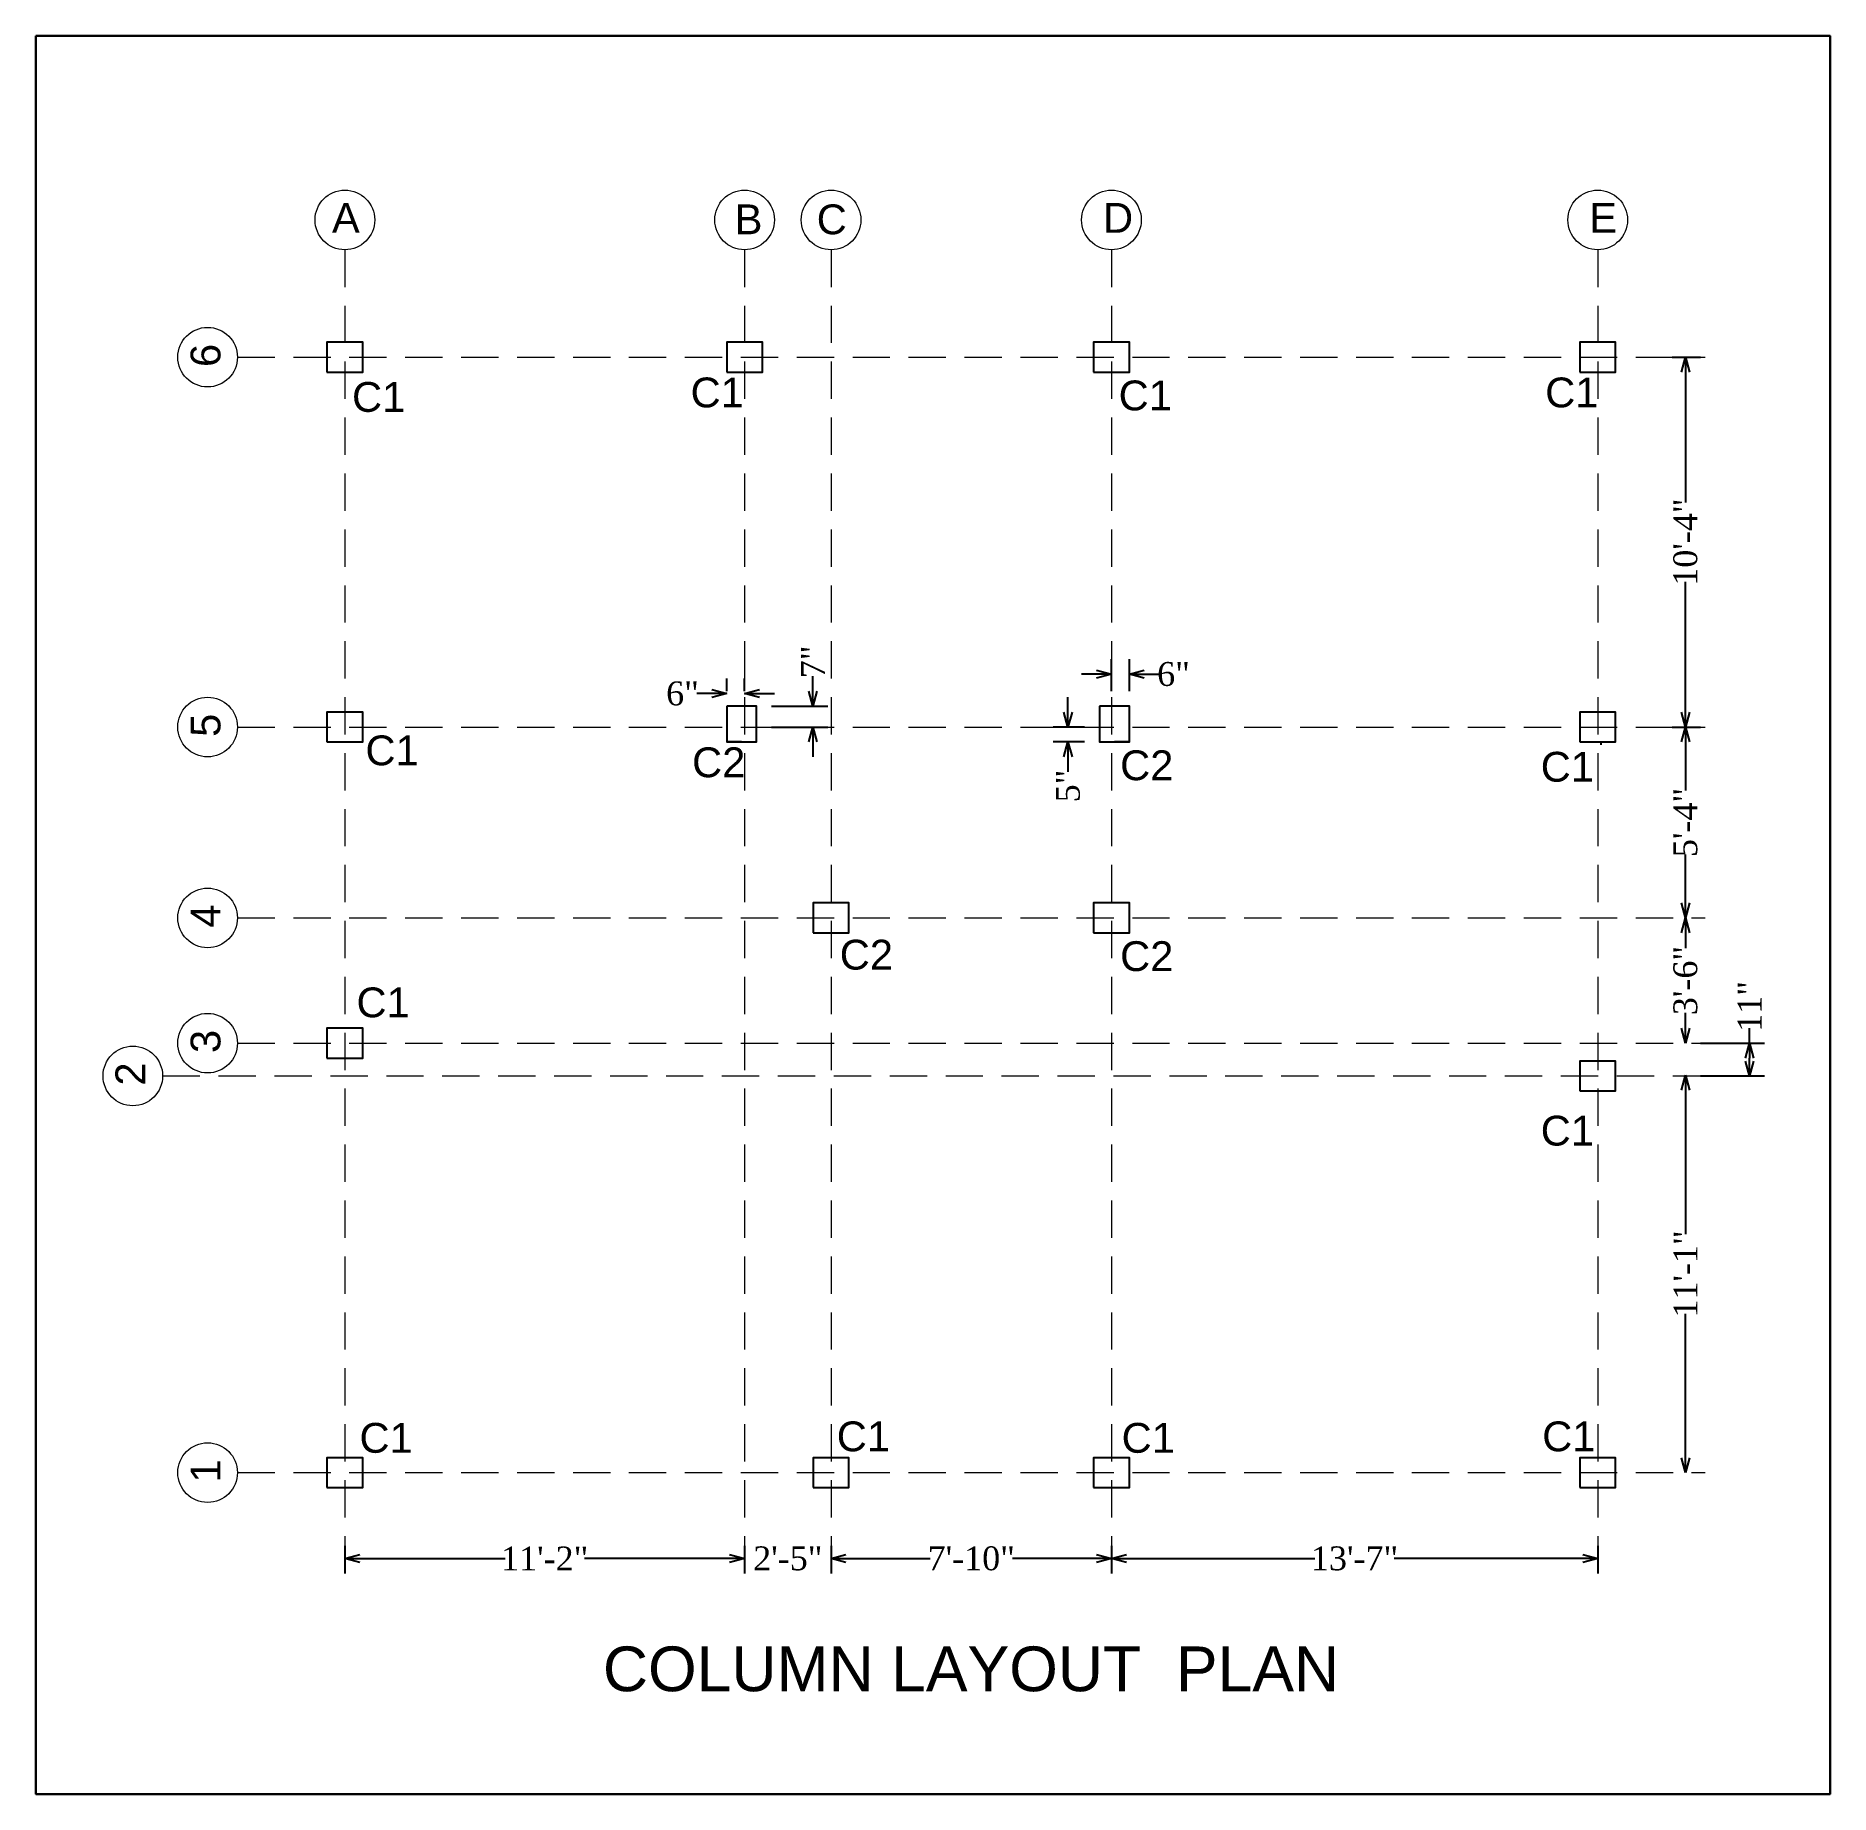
# Model space of a CAD drawing. Header units: inches. Extents: x -163735 to 106394, y -4543 to 35159.
# Drawn here: x -55041 to -54440, y 7186 to 7775 of the extents above; entities that cross this region are included whole.
import ezdxf

# ---------------------------------------------------------------- set-up
doc = ezdxf.new("R2010")
doc.units = ezdxf.units.IN
doc.header["$MEASUREMENT"] = 0
doc.linetypes.add('HIDDEN', pattern=[0.375, 0.25, -0.125])
doc.layers.add('A-illustr-FURNITURE', color=34, linetype='Continuous', lineweight=0)
doc.layers.add('wall', color=7, linetype='Continuous', lineweight=15)
doc.styles.get("Standard").update_dxf_attribs({"font": 'times.ttf'})
doc.styles.add('style1', font='swissbo.ttf')
doc.dimstyles.new('FEET', dxfattribs={"dimtxt": 8, "dimasz": 5, "dimexe": 5, "dimexo": 5, "dimgap": 0.09, "dimtad": 0, "dimdec": 0, "dimzin": 0, "dimdsep": 46, "dimlunit": 4, "dimtxsty": 'Standard', "dimblk": 'OPEN30', "dimcen": 0.09, "dimadec": 0, "dimazin": 0, "dimtfac": 1, "dimtdec": 0, "dimtofl": 0, "dimtmove": 0, "dimatfit": 3, "dimfxl": 0.18, "dimtolj": 1, "dimtzin": 0, "dimarcsym": 0})

msp = doc.modelspace()

# ---------------------------------------------------------------- texts
at = {"layer": 'A-illustr-FURNITURE', "color": 0, "linetype": 'ByBlock', "lineweight": 30, "insert": (-54727.5, 7235), "char_height": 15, "width": 374.2343, "attachment_point": 2}
msp.add_mtext('{\\fArial|b0|i0|c0|p34;\\C4;COLUMN LAYOUT  PLAN}', dxfattribs=at)
at = {"layer": 'wall', "color": 0, "linetype": 'ByBlock', "char_height": 10, "width": 15.9047, "attachment_point": 1, "style": 'style1'}
for s, insert in [('{\\fArial|b0|i0|c0|p34;\\C4;A}', (-54941.74, 7718.99)), ('{\\fArial|b0|i0|c0|p34;\\C4;B}', (-54806.74, 7718.49)), ('{\\fArial|b0|i0|c0|p34;\\C4;C}', (-54779.24, 7718.49)), ('{\\fArial|b0|i0|c0|p34;\\C4;D}', (-54683.24, 7718.99)), ('{\\fArial|b0|i0|c0|p34;\\C4;E}', (-54520.24, 7718.99)), ('{\\fArial|b0|i0|c0|p34;\\C4;C1}', (-54935.02, 7658.95)), ('{\\fArial|b0|i0|c0|p34;\\C4;C1}', (-54821.52, 7660.45)), ('{\\fArial|b0|i0|c0|p34;\\C4;C1}', (-54678.02, 7659.45)), ('{\\fArial|b0|i0|c0|p34;\\C4;C1}', (-54535.02, 7660.45)), ('{\\fArial|b0|i0|c0|p34;\\C4;C1}', (-54930.52, 7540.45)), ('{\\fArial|b0|i0|c0|p34;\\C4;C2}', (-54821.02, 7536.45)), ('{\\fArial|b0|i0|c0|p34;\\C4;C2}', (-54677.52, 7535.45)), ('{\\fArial|b0|i0|c0|p34;\\C4;C1}', (-54536.52, 7534.95)), ('{\\fArial|b0|i0|c0|p34;\\C4;C2}', (-54771.52, 7471.95)), ('{\\fArial|b0|i0|c0|p34;\\C4;C2}', (-54677.52, 7471.45)), ('{\\fArial|b0|i0|c0|p34;\\C4;C1}', (-54933.52, 7455.95)), ('{\\fArial|b0|i0|c0|p34;\\C4;C1}', (-54536.52, 7412.95)), ('{\\fArial|b0|i0|c0|p34;\\C4;C1}', (-54932.52, 7309.95)), ('{\\fArial|b0|i0|c0|p34;\\C4;C1}', (-54772.52, 7310.45)), ('{\\fArial|b0|i0|c0|p34;\\C4;C1}', (-54677.02, 7309.95)), ('{\\fArial|b0|i0|c0|p34;\\C4;C1}', (-54536.02, 7310.45))]:
    msp.add_mtext(s, dxfattribs=dict(at, insert=insert))
at = {"layer": 'wall', "color": 0, "linetype": 'ByBlock', "char_height": 10, "width": 15.9047, "attachment_point": 1, "rotation": 90, "style": 'style1'}
for s, insert in [('{\\fArial|b0|i0|c0|p34;\\C4;6}', (-54989.13, 7663.97)), ('{\\fArial|b0|i0|c0|p34;\\C4;5}', (-54989.13, 7539.97)), ('{\\fArial|b0|i0|c0|p34;\\C4;4}', (-54989.13, 7475.97)), ('{\\fArial|b0|i0|c0|p34;\\C4;3}', (-54989.13, 7433.97)), ('{\\fArial|b0|i0|c0|p34;\\C4;2}', (-55014.33, 7423.05)), ('{\\fArial|b0|i0|c0|p34;\\C4;1}', (-54989.13, 7289.97))]:
    msp.add_mtext(s, dxfattribs=dict(at, insert=insert))

# ---------------------------------------------------------------- blocks, each defined once
blk = doc.blocks.new('_Open30')
at = {"color": 0, "linetype": 'ByBlock', "lineweight": -2}
for p, q in [((-1, 0.27), (0, 0)), ((0, 0), (-1, -0.27)), ((0, 0), (-1, 0))]:
    blk.add_line(p, q, dxfattribs=at)
blk = doc.blocks.new('*D428')
at = {"layer": 'Defpoints', "color": 0, "lineweight": 30}
for p in [(-54937.42, 7273.78), (-54803.42, 7273.78), (-54803.42, 7264.5)]:
    blk.add_point(p, dxfattribs=at)
at = {"layer": 'wall', "color": 0, "lineweight": -2}
for p, q in [((-54937.42, 7268.78), (-54937.42, 7259.5)), ((-54803.42, 7268.78), (-54803.42, 7259.5)), ((-54932.42, 7264.5), (-54883.73, 7264.5)), ((-54808.42, 7264.5), (-54857.12, 7264.5))]:
    blk.add_line(p, q, dxfattribs=at)
at = {"layer": 'wall', "color": 0, "lineweight": -2, "xscale": 5, "yscale": 5, "zscale": 5, "rotation": 180}
blk.add_blockref('_Open30', (-54937.42, 7264.5), dxfattribs=at)
at = {"layer": 'wall', "color": 0, "lineweight": -2, "xscale": 5, "yscale": 5, "zscale": 5}
blk.add_blockref('_Open30', (-54803.42, 7264.5), dxfattribs=at)
at = {"layer": 'wall', "color": 0, "lineweight": 25, "insert": (-54870.42, 7264.5), "char_height": 8, "attachment_point": 5}
blk.add_mtext('\\A1;11\'-2"', dxfattribs=at)
blk = doc.blocks.new('*D429')
at = {"layer": 'Defpoints', "color": 0, "lineweight": 30}
for p in [(-54803.42, 7273.78), (-54774.42, 7273.78), (-54774.42, 7264.5)]:
    blk.add_point(p, dxfattribs=at)
at = {"layer": 'wall', "color": 0, "lineweight": -2}
for p, q in [((-54803.42, 7268.78), (-54803.42, 7259.5)), ((-54774.42, 7268.78), (-54774.42, 7259.5)), ((-54808.42, 7264.5), (-54813.42, 7264.5)), ((-54769.42, 7264.5), (-54764.42, 7264.5))]:
    blk.add_line(p, q, dxfattribs=at)
at = {"layer": 'wall', "color": 0, "lineweight": -2, "xscale": 5, "yscale": 5, "zscale": 5}
blk.add_blockref('_Open30', (-54803.42, 7264.5), dxfattribs=at)
at = {"layer": 'wall', "color": 0, "lineweight": -2, "xscale": 5, "yscale": 5, "zscale": 5, "rotation": 180}
blk.add_blockref('_Open30', (-54774.42, 7264.5), dxfattribs=at)
at = {"layer": 'wall', "color": 0, "lineweight": 25, "insert": (-54788.92, 7264.5), "char_height": 8, "attachment_point": 5}
blk.add_mtext('\\A1;2\'-5"', dxfattribs=at)
blk = doc.blocks.new('*D430')
at = {"layer": 'Defpoints', "color": 0, "lineweight": 30}
for p in [(-54774.42, 7273.78), (-54680.42, 7273.78), (-54680.42, 7264.5)]:
    blk.add_point(p, dxfattribs=at)
at = {"layer": 'wall', "color": 0, "lineweight": -2}
for p, q in [((-54774.42, 7268.78), (-54774.42, 7259.5)), ((-54680.42, 7268.78), (-54680.42, 7259.5)), ((-54769.42, 7264.5), (-54741.2, 7264.5)), ((-54685.42, 7264.5), (-54713.64, 7264.5))]:
    blk.add_line(p, q, dxfattribs=at)
at = {"layer": 'wall', "color": 0, "lineweight": -2, "xscale": 5, "yscale": 5, "zscale": 5, "rotation": 180}
blk.add_blockref('_Open30', (-54774.42, 7264.5), dxfattribs=at)
at = {"layer": 'wall', "color": 0, "lineweight": -2, "xscale": 5, "yscale": 5, "zscale": 5}
blk.add_blockref('_Open30', (-54680.42, 7264.5), dxfattribs=at)
at = {"layer": 'wall', "color": 0, "lineweight": 25, "insert": (-54727.42, 7264.5), "char_height": 8, "attachment_point": 5}
blk.add_mtext('\\A1;7\'-10"', dxfattribs=at)
blk = doc.blocks.new('*D431')
at = {"layer": 'Defpoints', "color": 0, "lineweight": 30}
for p in [(-54680.42, 7273.78), (-54517.42, 7273.78), (-54517.42, 7264.5)]:
    blk.add_point(p, dxfattribs=at)
at = {"layer": 'wall', "color": 0, "lineweight": -2}
for p, q in [((-54680.42, 7268.78), (-54680.42, 7259.5)), ((-54517.42, 7268.78), (-54517.42, 7259.5)), ((-54675.42, 7264.5), (-54612.23, 7264.5)), ((-54522.42, 7264.5), (-54585.62, 7264.5))]:
    blk.add_line(p, q, dxfattribs=at)
at = {"layer": 'wall', "color": 0, "lineweight": -2, "xscale": 5, "yscale": 5, "zscale": 5, "rotation": 180}
blk.add_blockref('_Open30', (-54680.42, 7264.5), dxfattribs=at)
at = {"layer": 'wall', "color": 0, "lineweight": -2, "xscale": 5, "yscale": 5, "zscale": 5}
blk.add_blockref('_Open30', (-54517.42, 7264.5), dxfattribs=at)
at = {"layer": 'wall', "color": 0, "lineweight": 25, "insert": (-54598.92, 7264.5), "char_height": 8, "attachment_point": 5}
blk.add_mtext('\\A1;13\'-7"', dxfattribs=at)
blk = doc.blocks.new('*D432')
at = {"layer": 'Defpoints', "color": 0, "lineweight": 30}
for p in [(-54497.42, 7667.28), (-54497.42, 7543.28), (-54488, 7543.28)]:
    blk.add_point(p, dxfattribs=at)
at = {"layer": 'wall', "color": 0, "lineweight": -2}
for p, q in [((-54492.42, 7667.28), (-54483, 7667.28)), ((-54488, 7662.28), (-54488, 7618.59)), ((-54488, 7548.28), (-54488, 7591.97)), ((-54492.42, 7543.28), (-54483, 7543.28))]:
    blk.add_line(p, q, dxfattribs=at)
at = {"layer": 'wall', "color": 0, "lineweight": -2, "xscale": 5, "yscale": 5, "zscale": 5}
for p, rotation in [((-54488, 7667.28), 90), ((-54488, 7543.28), 270)]:
    blk.add_blockref('_Open30', p, dxfattribs=dict(at, rotation=rotation))
at = {"layer": 'wall', "color": 0, "lineweight": 25, "insert": (-54488, 7605.28), "char_height": 8, "attachment_point": 5, "rotation": 90}
blk.add_mtext('\\A1;10\'-4"', dxfattribs=at)
blk = doc.blocks.new('*D433')
at = {"layer": 'Defpoints', "color": 0, "lineweight": 30}
for p in [(-54497.42, 7543.28), (-54488, 7479.28), (-54488, 7479.28)]:
    blk.add_point(p, dxfattribs=at)
at = {"layer": 'wall', "color": 0, "lineweight": -2}
for p, q in [((-54492.42, 7543.28), (-54483, 7543.28)), ((-54488, 7538.28), (-54488, 7522.04)), ((-54488, 7484.28), (-54488, 7500.52))]:
    blk.add_line(p, q, dxfattribs=at)
at = {"layer": 'wall', "color": 0, "lineweight": -2, "xscale": 5, "yscale": 5, "zscale": 5}
for p, rotation in [((-54488, 7543.28), 90), ((-54488, 7479.28), 270)]:
    blk.add_blockref('_Open30', p, dxfattribs=dict(at, rotation=rotation))
at = {"layer": 'wall', "color": 0, "lineweight": 25, "insert": (-54488, 7511.28), "char_height": 8, "attachment_point": 5, "rotation": 90}
blk.add_mtext('\\A1;5\'-4"', dxfattribs=at)
blk = doc.blocks.new('*D434')
at = {"layer": 'Defpoints', "color": 0, "lineweight": 30}
for p in [(-54488, 7479.28), (-54488, 7437.28), (-54488, 7437.28)]:
    blk.add_point(p, dxfattribs=at)
at = {"layer": 'wall', "color": 0, "lineweight": -2}
for p, q in [((-54488, 7474.28), (-54488, 7469.09)), ((-54488, 7442.28), (-54488, 7447.47))]:
    blk.add_line(p, q, dxfattribs=at)
at = {"layer": 'wall', "color": 0, "lineweight": -2, "xscale": 5, "yscale": 5, "zscale": 5}
for p, rotation in [((-54488, 7479.28), 90), ((-54488, 7437.28), 270)]:
    blk.add_blockref('_Open30', p, dxfattribs=dict(at, rotation=rotation))
at = {"layer": 'wall', "color": 0, "lineweight": 25, "insert": (-54488, 7458.28), "char_height": 8, "attachment_point": 5, "rotation": 90}
blk.add_mtext('\\A1;3\'-6"', dxfattribs=at)
blk = doc.blocks.new('*D435')
at = {"layer": 'Defpoints', "color": 0, "lineweight": 30}
for p in [(-54488, 7426.5), (-54488, 7293.28), (-54488, 7293.28)]:
    blk.add_point(p, dxfattribs=at)
at = {"layer": 'wall', "color": 0, "lineweight": -2}
for p, q in [((-54488, 7421.5), (-54488, 7373.2)), ((-54488, 7298.28), (-54488, 7346.58))]:
    blk.add_line(p, q, dxfattribs=at)
at = {"layer": 'wall', "color": 0, "lineweight": -2, "xscale": 5, "yscale": 5, "zscale": 5}
for p, rotation in [((-54488, 7426.5), 90), ((-54488, 7293.28), 270)]:
    blk.add_blockref('_Open30', p, dxfattribs=dict(at, rotation=rotation))
at = {"layer": 'wall', "color": 0, "lineweight": 25, "insert": (-54488, 7359.89), "char_height": 8, "attachment_point": 5, "rotation": 90}
blk.add_mtext('\\A1;11\'-1"', dxfattribs=at)
blk = doc.blocks.new('*D436')
at = {"layer": 'Defpoints', "color": 0, "lineweight": 30}
for p in [(-54488, 7437.28), (-54466.5, 7437.28), (-54487.94, 7426.28)]:
    blk.add_point(p, dxfattribs=at)
at = {"layer": 'wall', "color": 0, "lineweight": -2}
for p, q in [((-54466.5, 7437.28), (-54466.5, 7442.28)), ((-54483, 7437.28), (-54461.5, 7437.28)), ((-54466.5, 7431.28), (-54466.5, 7432.28)), ((-54482.94, 7426.28), (-54461.5, 7426.28))]:
    blk.add_line(p, q, dxfattribs=at)
at = {"layer": 'wall', "color": 0, "lineweight": -2, "xscale": 5, "yscale": 5, "zscale": 5}
for p, rotation in [((-54466.5, 7437.28), 90), ((-54466.5, 7426.28), 270)]:
    blk.add_blockref('_Open30', p, dxfattribs=dict(at, rotation=rotation))
at = {"layer": 'wall', "color": 0, "lineweight": 25, "insert": (-54466.5, 7449.6), "char_height": 8, "attachment_point": 5, "rotation": 90}
blk.add_mtext('\\A1;11"', dxfattribs=at)
blk = doc.blocks.new('*D437')
at = {"layer": 'Defpoints', "color": 0, "lineweight": 30}
for p in [(-54809.42, 7554.5), (-54809.42, 7550.28), (-54803.42, 7550.28)]:
    blk.add_point(p, dxfattribs=at)
at = {"layer": 'wall', "color": 0, "lineweight": -2}
for p, q in [((-54809.42, 7555.28), (-54809.42, 7559.5)), ((-54803.42, 7555.28), (-54803.42, 7559.5)), ((-54814.42, 7554.5), (-54819.42, 7554.5)), ((-54798.42, 7554.5), (-54793.42, 7554.5))]:
    blk.add_line(p, q, dxfattribs=at)
at = {"layer": 'wall', "color": 0, "lineweight": -2, "xscale": 5, "yscale": 5, "zscale": 5}
blk.add_blockref('_Open30', (-54809.42, 7554.5), dxfattribs=at)
at = {"layer": 'wall', "color": 0, "lineweight": -2, "xscale": 5, "yscale": 5, "zscale": 5, "rotation": 180}
blk.add_blockref('_Open30', (-54803.42, 7554.5), dxfattribs=at)
at = {"layer": 'wall', "color": 0, "lineweight": 25, "insert": (-54824.23, 7554.5), "char_height": 8, "attachment_point": 5}
blk.add_mtext('\\A1;6"', dxfattribs=at)
blk = doc.blocks.new('*D438')
at = {"layer": 'Defpoints', "color": 0, "lineweight": 30}
for p in [(-54799.42, 7550.28), (-54780.5, 7550.28), (-54799.42, 7543.28)]:
    blk.add_point(p, dxfattribs=at)
at = {"layer": 'wall', "color": 0, "lineweight": -2}
for p, q in [((-54780.5, 7555.28), (-54780.5, 7560.28)), ((-54794.42, 7550.28), (-54775.5, 7550.28)), ((-54794.42, 7543.28), (-54775.5, 7543.28)), ((-54780.5, 7538.28), (-54780.5, 7533.28))]:
    blk.add_line(p, q, dxfattribs=at)
at = {"layer": 'wall', "color": 0, "lineweight": -2, "xscale": 5, "yscale": 5, "zscale": 5}
for p, rotation in [((-54780.5, 7550.28), 270), ((-54780.5, 7543.28), 90)]:
    blk.add_blockref('_Open30', p, dxfattribs=dict(at, rotation=rotation))
at = {"layer": 'wall', "color": 0, "lineweight": 25, "insert": (-54780.5, 7565.12), "char_height": 8, "attachment_point": 5, "rotation": 90}
blk.add_mtext('\\A1;7"', dxfattribs=at)
blk = doc.blocks.new('*D439')
at = {"layer": 'Defpoints', "color": 0, "lineweight": 30}
for p in [(-54674.42, 7561), (-54680.42, 7550.28), (-54674.42, 7550.28)]:
    blk.add_point(p, dxfattribs=at)
at = {"layer": 'wall', "color": 0, "lineweight": -2}
for p, q in [((-54685.42, 7561), (-54690.42, 7561)), ((-54680.42, 7555.28), (-54680.42, 7566)), ((-54674.42, 7555.28), (-54674.42, 7566)), ((-54669.42, 7561), (-54664.42, 7561))]:
    blk.add_line(p, q, dxfattribs=at)
at = {"layer": 'wall', "color": 0, "lineweight": -2, "xscale": 5, "yscale": 5, "zscale": 5}
blk.add_blockref('_Open30', (-54680.42, 7561), dxfattribs=at)
at = {"layer": 'wall', "color": 0, "lineweight": -2, "xscale": 5, "yscale": 5, "zscale": 5, "rotation": 180}
blk.add_blockref('_Open30', (-54674.42, 7561), dxfattribs=at)
at = {"layer": 'wall', "color": 0, "lineweight": 30, "insert": (-54659.62, 7561), "char_height": 8, "attachment_point": 5}
blk.add_mtext('\\A1;6"', dxfattribs=at)
blk = doc.blocks.new('*D440')
at = {"layer": 'Defpoints', "color": 0, "lineweight": 30}
for p in [(-54684.42, 7543.28), (-54695, 7538.28), (-54684.42, 7538.28)]:
    blk.add_point(p, dxfattribs=at)
at = {"layer": 'wall', "color": 0, "lineweight": -2}
for p, q in [((-54695, 7548.28), (-54695, 7553.28)), ((-54689.42, 7543.28), (-54700, 7543.28)), ((-54689.42, 7538.28), (-54700, 7538.28)), ((-54695, 7533.28), (-54695, 7528.28))]:
    blk.add_line(p, q, dxfattribs=at)
at = {"layer": 'wall', "color": 0, "lineweight": -2, "xscale": 5, "yscale": 5, "zscale": 5}
for p, rotation in [((-54695, 7543.28), 270), ((-54695, 7538.28), 90)]:
    blk.add_blockref('_Open30', p, dxfattribs=dict(at, rotation=rotation))
at = {"layer": 'wall', "color": 0, "lineweight": 30, "insert": (-54695, 7523.5), "char_height": 8, "attachment_point": 5, "rotation": 90}
blk.add_mtext('\\A1;5"', dxfattribs=at)

# ---------------------------------------------------------------- dimensions: what is measured, and where the dimension line sits
at = {"layer": 'wall', "lineweight": 25}
for base, p1, p2, picture, middle in [((-54488, 7543.28), (-54497.42, 7667.28), (-54497.42, 7543.28), '*D432', (-54488, 7605.28)), ((-54780.5, 7550.28), (-54799.42, 7543.28), (-54799.42, 7550.28), '*D438', (-54780.5, 7565.12)), ((-54488, 7479.28), (-54497.42, 7543.28), (-54488, 7479.28), '*D433', (-54488, 7511.28)), ((-54488, 7437.28), (-54488, 7479.28), (-54488, 7437.28), '*D434', (-54488, 7458.28)), ((-54466.5, 7437.28), (-54487.94, 7426.28), (-54488, 7437.28), '*D436', (-54466.5, 7449.6)), ((-54488, 7293.28), (-54488, 7426.5), (-54488, 7293.28), '*D435', (-54488, 7359.89))]:
    dim = msp.add_linear_dim(base=base, p1=p1, p2=p2, angle=90, dimstyle='FEET', dxfattribs=at)
    dim.commit()
    dim.dimension.update_dxf_attribs({"geometry": picture, "text_midpoint": middle})
at = {"layer": 'wall', "lineweight": 30}
dim = msp.add_linear_dim(base=(-54674.42, 7561), p1=(-54680.42, 7550.28), p2=(-54674.42, 7550.28), dimstyle='FEET', dxfattribs=at)
dim.commit()
dim.dimension.update_dxf_attribs({"geometry": '*D439', "text_midpoint": (-54659.62, 7561)})
at = {"layer": 'wall', "lineweight": 25}
for base, p1, p2, picture, middle in [((-54809.42, 7554.5), (-54803.42, 7550.28), (-54809.42, 7550.28), '*D437', (-54824.23, 7554.5)), ((-54803.42, 7264.5), (-54937.42, 7273.78), (-54803.42, 7273.78), '*D428', (-54870.42, 7264.5)), ((-54774.42, 7264.5), (-54803.42, 7273.78), (-54774.42, 7273.78), '*D429', (-54788.92, 7264.5)), ((-54680.42, 7264.5), (-54774.42, 7273.78), (-54680.42, 7273.78), '*D430', (-54727.42, 7264.5)), ((-54517.42, 7264.5), (-54680.42, 7273.78), (-54517.42, 7273.78), '*D431', (-54598.92, 7264.5))]:
    dim = msp.add_linear_dim(base=base, p1=p1, p2=p2, dimstyle='FEET', dxfattribs=at)
    dim.commit()
    dim.dimension.update_dxf_attribs({"geometry": picture, "text_midpoint": middle})
at = {"layer": 'wall', "lineweight": 30}
dim = msp.add_linear_dim(base=(-54695, 7538.28), p1=(-54684.42, 7543.28), p2=(-54684.42, 7538.28), angle=90, dimstyle='FEET', dxfattribs=at)
dim.commit()
dim.dimension.update_dxf_attribs({"geometry": '*D440', "text_midpoint": (-54695, 7523.5)})

# ---------------------------------------------------------------- linework, layer by layer
for p, q in [((-54804.42, 7538.28), (-54809.42, 7538.28)), ((-54674.42, 7538.28), (-54679.42, 7538.28)), ((-54516.42, 7538.28), (-54516.42, 7537.28)), ((-54516.42, 7538.28), (-54516.42, 7537.28)), ((-54516.42, 7538.28), (-54516.42, 7537.28)), ((-54674.42, 7479.28), (-54674.42, 7484.28))]:
    msp.add_line(p, q)
at = {"color": 1}
for points in [[(-54943.42, 7662.28), (-54931.42, 7662.28), (-54931.42, 7672.28), (-54943.42, 7672.28)], [(-54809.42, 7662.28), (-54797.42, 7662.28), (-54797.42, 7672.28), (-54809.42, 7672.28)], [(-54686.42, 7662.28), (-54674.42, 7662.28), (-54674.42, 7672.28), (-54686.42, 7672.28)], [(-54523.42, 7662.28), (-54511.42, 7662.28), (-54511.42, 7672.28), (-54523.42, 7672.28)], [(-54809.42, 7550.28), (-54809.42, 7538.28), (-54799.42, 7538.28), (-54799.42, 7550.28)], [(-54684.42, 7550.28), (-54684.42, 7538.28), (-54674.42, 7538.28), (-54674.42, 7550.28)], [(-54943.42, 7538.28), (-54931.42, 7538.28), (-54931.42, 7548.28), (-54943.42, 7548.28)], [(-54523.42, 7538.28), (-54511.42, 7538.28), (-54511.42, 7548.28), (-54523.42, 7548.28)], [(-54780.42, 7474.28), (-54768.42, 7474.28), (-54768.42, 7484.28), (-54780.42, 7484.28)], [(-54686.42, 7474.28), (-54674.42, 7474.28), (-54674.42, 7484.28), (-54686.42, 7484.28)], [(-54943.42, 7432.28), (-54931.42, 7432.28), (-54931.42, 7442.28), (-54943.42, 7442.28)], [(-54523.42, 7421.28), (-54511.42, 7421.28), (-54511.42, 7431.28), (-54523.42, 7431.28)], [(-54943.42, 7288.28), (-54931.42, 7288.28), (-54931.42, 7298.28), (-54943.42, 7298.28)], [(-54780.42, 7288.28), (-54768.42, 7288.28), (-54768.42, 7298.28), (-54780.42, 7298.28)], [(-54686.42, 7288.28), (-54674.42, 7288.28), (-54674.42, 7298.28), (-54686.42, 7298.28)], [(-54523.42, 7288.28), (-54511.42, 7288.28), (-54511.42, 7298.28), (-54523.42, 7298.28)]]:
    msp.add_lwpolyline(points, close=True, dxfattribs=at)
at = {"layer": 'wall', "color": 4, "linetype": 'HIDDEN', "ltscale": 50}
for p, q in [((-54937.42, 7703.28), (-54937.42, 7257.28)), ((-54803.42, 7703.28), (-54803.42, 7257.28)), ((-54774.42, 7703.28), (-54774.42, 7257.28)), ((-54680.42, 7703.28), (-54680.42, 7257.28)), ((-54517.42, 7703.28), (-54517.42, 7257.28)), ((-54973.42, 7667.28), (-54481.42, 7667.28)), ((-54973.42, 7543.28), (-54481.42, 7543.28)), ((-54973.42, 7479.28), (-54481.42, 7479.28)), ((-54973.42, 7437.28), (-54481.42, 7437.28)), ((-54998.5, 7426.28), (-54475.42, 7426.28)), ((-54973.42, 7293.28), (-54481.42, 7293.28))]:
    msp.add_line(p, q, dxfattribs=at)
at = {"layer": 'wall', "lineweight": 30}
msp.add_lwpolyline([(-55041, 7775), (-54439.5, 7775), (-54439.5, 7185.5), (-55041, 7185.5)], close=True, dxfattribs=at)
at = {"layer": 'wall', "color": 0, "linetype": 'ByBlock'}
for centre in [(-54937.42, 7713.28), (-54803.42, 7713.28), (-54774.42, 7713.28), (-54680.42, 7713.28), (-54517.42, 7713.28), (-54983.42, 7667.28), (-54983.42, 7543.28), (-54983.42, 7479.28), (-54983.42, 7437.28), (-55008.5, 7426.28), (-54983.42, 7293.28)]:
    msp.add_circle(centre, 10, dxfattribs=at)

msp.set_redraw_order([(e.dxf.handle, doc.entitydb.next_handle()) for e in msp.query("TEXT MTEXT ATTDEF DIMENSION ARC_DIMENSION")])  # texts and dimensions are drawn at this point

doc.saveas('drawing.dxf')
